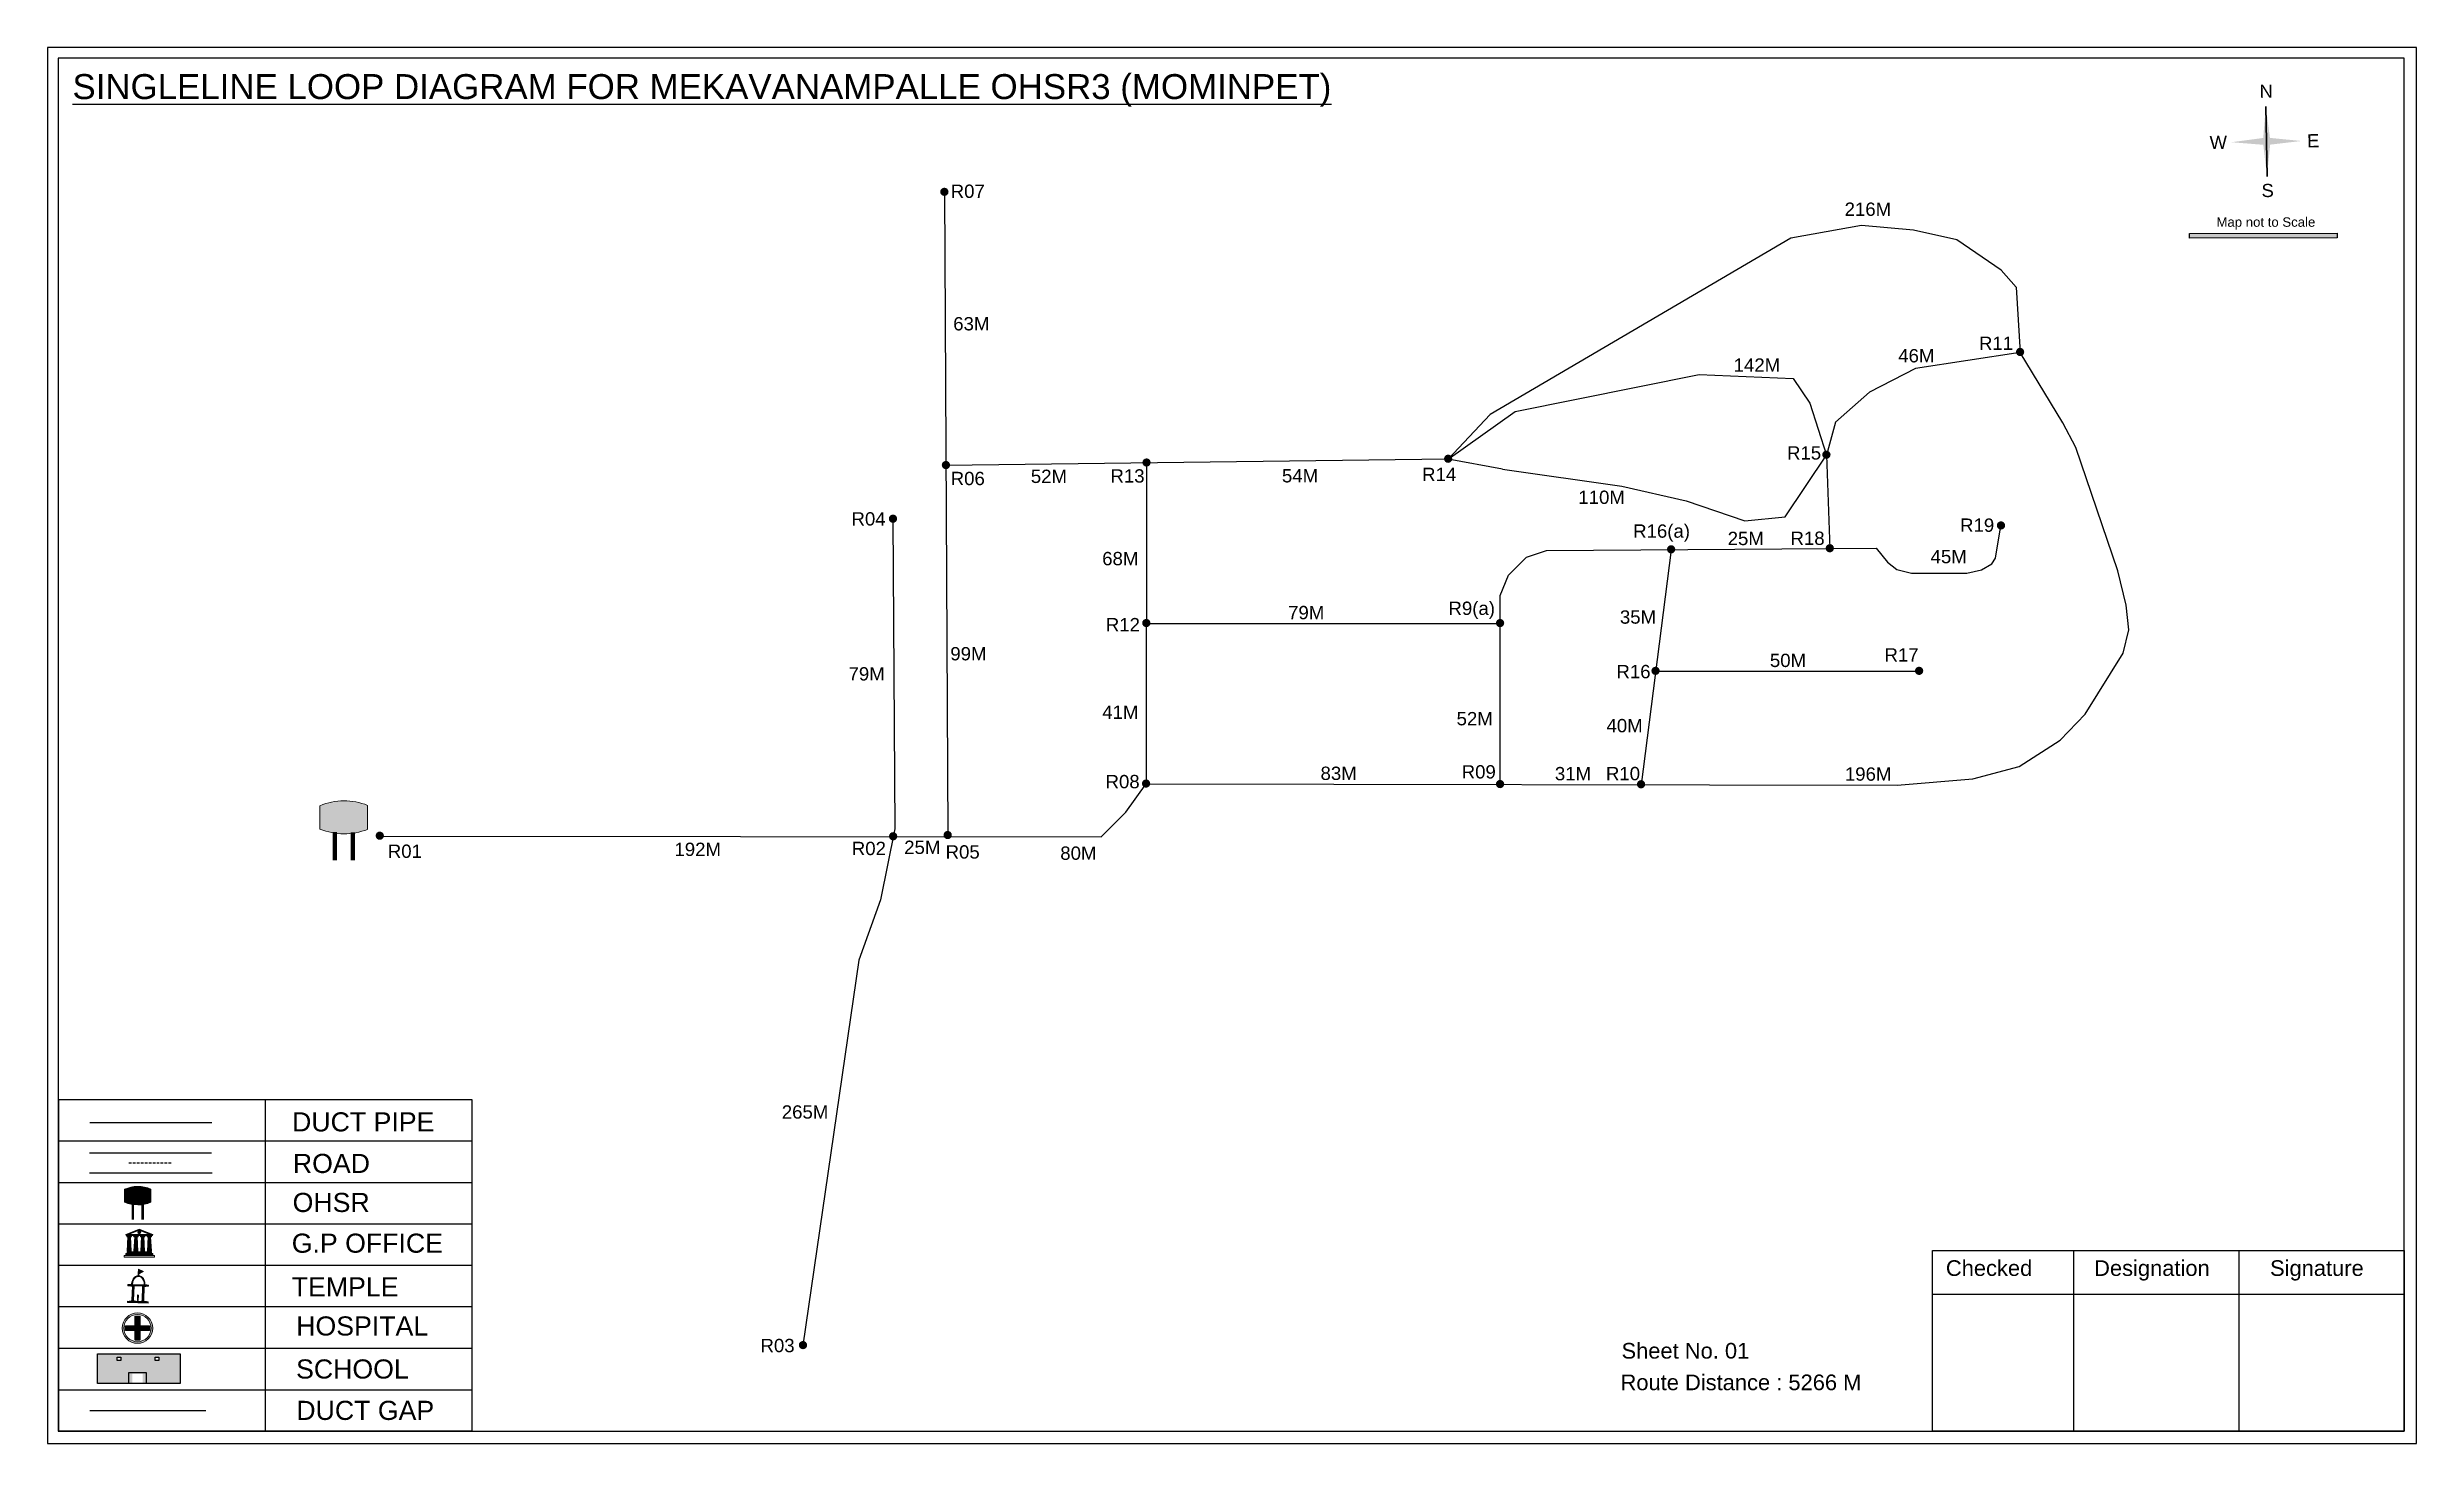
# Model space of a CAD drawing. Header units: inches. Extents: x 583 to 8862, y 412 to 2484.
# Drawn here: x 1481 to 2371, y 412 to 937 of the extents above; entities that cross this region are included whole.
import ezdxf

# ---------------------------------------------------------------- set-up
doc = ezdxf.new("R2010")
doc.units = ezdxf.units.IN
doc.header["$MEASUREMENT"] = 0
doc.linetypes.add('DASHEDX2', pattern=[1.5, 1, -0.5])
for name, color, linetype in [('LANDMARK', 7, 'Continuous'), ('OHT', 7, 'Continuous'), ('pipe', 5, 'Continuous')]:
    doc.layers.add(name, color=color, linetype=linetype)
doc.styles.get("Standard").update_dxf_attribs({"font": 'arial.ttf'})

msp = doc.modelspace()

# ---------------------------------------------------------------- texts
at = {"color": 242, "true_color": 0xcd2027}
msp.add_text('%%USINGLELINE LOOP DIAGRAM FOR MEKAVANAMPALLE OHSR3 (MOMINPET)', height=9.375, dxfattribs=at).set_placement((1490.44, 917.35))
for s, p in [('N', (2312.2, 917.78)), ('W', (2293.45, 898.55)), ('E', (2330.04, 899.19)), ('S', (2312.94, 880.49))]:
    msp.add_text(s, height=4.95, rotation=1.00631).set_placement(p)
for s, height, p in [('R07', 5, (1820.41, 880.22)), ('216M', 5, (2156.27, 873.48)), ('Map not to Scale', 3.5424, (2295.97, 869.38)), ('63M', 5, (1821.35, 830.45)), ('R11', 5, (2206.74, 823.12)), ('142M', 5, (2114.58, 814.92)), ('46M', 5, (2176.4, 818.44)), ('R15', 5, (2134.62, 781.93)), ('R06', 5, (1820.41, 772.32)), ('52M', 5, (1850.51, 773.13)), ('R13', 5, (1880.43, 773.28)), ('54M', 5, (1944.87, 773.34)), ('R14', 5, (1997.52, 773.85)), ('110M', 5, (2056.23, 765.26)), ('R04', 5, (1783.14, 757.15)), ('R16(a)', 5, (2076.82, 752.57)), ('R19', 5, (2199.65, 754.79)), ('25M', 5, (2112.32, 749.79)), ('R18', 5, (2135.94, 749.86)), ('45M', 5, (2188.57, 742.99)), ('68M', 5, (1877.33, 742.23)), ('R12', 5, (1878.7, 717.41)), ('79M', 5, (1947.18, 721.95)), ('R9(a)', 5, (2007.43, 723.56)), ('35M', 5, (2071.83, 720.27)), ('79M', 5, (1782.03, 698.94)), ('99M', 5, (1820.27, 706.49)), ('R16', 5, (2070.53, 699.78)), ('50M', 5, (2128.19, 703.99)), ('R17', 5, (2171.25, 706.06)), ('41M', 5, (1877.33, 684.53)), ('52M', 5, (2010.48, 682.09)), ('40M', 5, (2066.8, 679.48)), ('R08', 5, (1878.59, 658.45)), ('83M', 5, (1959.36, 661.57)), ('R09', 5, (2012.39, 662.12)), ('31M', 5, (2047.4, 661.44)), ('R10', 5, (2066.59, 661.47)), ('196M', 5, (2156.36, 661.29)), ('R01', 5, (1608.93, 632.3)), ('192M', 5, (1716.62, 633.01)), ('R02', 5, (1783.26, 633.34)), ('25M', 5, (1802.94, 633.77)), ('R05', 5, (1818.49, 632.04)), ('80M', 5, (1861.58, 631.57)), ('DUCT PIPE', 7.178, (1572.95, 529.54)), ('265M', 5, (1756.94, 534.34)), ('ROAD ', 7.178, (1573.25, 513.93)), ('OHSR', 7.178, (1573.16, 499.27)), ('G.P OFFICE', 7.178, (1572.83, 483.97)), ('Checked', 5.886, (2194.31, 475.26)), ('Designation', 5.886, (2250, 475.26)), ('Signature', 5.886, (2316.1, 475.26)), ('TEMPLE', 7.178, (1572.83, 467.56)), ('HOSPITAL', 7.178, (1574.5, 452.87)), ('R03', 5, (1748.95, 446.61)), ('Sheet No. 01', 5.886, (2072.44, 444.2)), ('SCHOOL', 7.178, (1574.45, 436.71)), ('Route Distance : 5266 M', 5.886, (2072.07, 432.33)), ('DUCT GAP', 7.178, (1574.55, 421.16))]:
    msp.add_text(s, height=height).set_placement(p)

# ---------------------------------------------------------------- blocks, each defined once
blk = doc.blocks.new('OHT')
at = {"linetype": 'Continuous', "lineweight": 0, "true_color": 0x0ffffc}
blk.add_hatch(color=4, dxfattribs=at).paths.add_polyline_path([(0.012, 1), (0, 1, 0.101323), (-0.4, 0.916), (-0.4, 0.525, 0.194075), (0.399, 0.521), (0.399, 0.921, 0.097877)])
at = {"color": 4, "linetype": 'Continuous', "lineweight": 0, "true_color": 0x0ffffc, "flags": 128}
for points in [[(-0.4, 0.525), (-0.4, 0.916)], [(0.399, 0.521), (0.399, 0.921)]]:
    blk.add_lwpolyline(points, dxfattribs=at)
at = {"color": 4, "linetype": 'Continuous', "lineweight": 0, "true_color": 0x0ffffc, "const_width": 0.075, "flags": 128}
for points in [[(-0.15, 0), (-0.15, 0.475)], [(0.15, 0), (0.15, 0.473)]]:
    blk.add_lwpolyline(points, dxfattribs=at)
at = {"color": 4, "linetype": 'Continuous', "lineweight": 0, "true_color": 0x0ffffc}
for centre, radius, start, end in [((0.006, -0.019), 1.019, 67.3109, 113.4711), ((0.004, 1.513), 1.068, 247.7682, 291.7007)]:
    blk.add_arc(centre, radius, start, end, dxfattribs=at)
blk = doc.blocks.new('Government_Office')
at = {"linetype": 'Continuous', "lineweight": 0, "true_color": 0xff0000}
h = blk.add_hatch(color=1, dxfattribs=at)
h.paths.add_polyline_path([(0.44, 0.72), (0.45, 0.75), (0, 0.93), (-0.45, 0.75), (-0.44, 0.72)])
h.paths.add_polyline_path([(0.355, 0.75), (-0.355, 0.75), (0, 0.9)], flags=16)
h.paths.add_polyline_path([(0, 0.778, -1), (0, 0.872, -1)], flags=0)
h = blk.add_hatch(color=1, dxfattribs=at)
edge = h.paths.add_edge_path()
edge.add_arc((0, 0.825), 0.0467, 90, 270)
edge.add_arc((0, 0.825), 0.0467, 270, 450)
for points in [[(-0.5, 0.05), (0.5, 0.05), (0.5, 0), (-0.5, 0)], [(-0.45, 0.075), (-0.45, 0.12), (0.45, 0.12), (0.45, 0.075)], [(-0.4, 0.14), (-0.4, 0.18), (0.4, 0.18), (0.4, 0.14)]]:
    blk.add_hatch(color=1, dxfattribs=at).paths.add_polyline_path(points)
h = blk.add_hatch(color=1, dxfattribs=at)
edge = h.paths.add_edge_path()
edge.add_line((-0.27, 0.195), (-0.295, 0.675))
edge.add_line((-0.295, 0.675), (-0.29, 0.675))
edge.add_arc((-0.278, 0.688), 0.0176, 225.30401, 441.56588)
edge.add_line((-0.275, 0.705), (-0.395, 0.705))
edge.add_arc((-0.392, 0.688), 0.0176, 98.43412, 314.69599)
edge.add_line((-0.38, 0.675), (-0.375, 0.675))
edge.add_line((-0.375, 0.675), (-0.4, 0.195))
edge.add_line((-0.4, 0.195), (-0.27, 0.195))
h = blk.add_hatch(color=1, dxfattribs=at)
edge = h.paths.add_edge_path()
edge.add_line((-0.047, 0.195), (-0.072, 0.675))
edge.add_line((-0.072, 0.675), (-0.067, 0.675))
edge.add_arc((-0.054, 0.688), 0.0176, 225.30401, 441.56588)
edge.add_line((-0.052, 0.705), (-0.172, 0.705))
edge.add_arc((-0.169, 0.688), 0.0176, 98.43412, 314.69599)
edge.add_line((-0.157, 0.675), (-0.152, 0.675))
edge.add_line((-0.152, 0.675), (-0.177, 0.195))
edge.add_line((-0.177, 0.195), (-0.047, 0.195))
h = blk.add_hatch(color=1, dxfattribs=at)
edge = h.paths.add_edge_path()
edge.add_line((0.177, 0.195), (0.152, 0.675))
edge.add_line((0.152, 0.675), (0.157, 0.675))
edge.add_arc((0.169, 0.688), 0.0176, 225.30401, 441.56588)
edge.add_line((0.172, 0.705), (0.052, 0.705))
edge.add_arc((0.054, 0.688), 0.0176, 98.43412, 314.69599)
edge.add_line((0.067, 0.675), (0.072, 0.675))
edge.add_line((0.072, 0.675), (0.047, 0.195))
edge.add_line((0.047, 0.195), (0.177, 0.195))
h = blk.add_hatch(color=1, dxfattribs=at)
edge = h.paths.add_edge_path()
edge.add_line((0.4, 0.195), (0.375, 0.675))
edge.add_line((0.375, 0.675), (0.38, 0.675))
edge.add_arc((0.392, 0.688), 0.0176, 225.30401, 441.56588)
edge.add_line((0.395, 0.705), (0.275, 0.705))
edge.add_arc((0.278, 0.688), 0.0176, 98.43412, 314.69599)
edge.add_line((0.29, 0.675), (0.295, 0.675))
edge.add_line((0.295, 0.675), (0.27, 0.195))
edge.add_line((0.27, 0.195), (0.4, 0.195))
at = {"color": 1, "linetype": 'Continuous', "lineweight": 0, "true_color": 0xff0000, "flags": 128}
for points in [[(-0.45, 0.75), (-0.44, 0.72), (0.44, 0.72), (0.45, 0.75), (0, 0.93)], [(-0.355, 0.75), (0.355, 0.75), (0, 0.9)], [(-0.5, 0.05), (0.5, 0.05), (0.5, 0), (-0.5, 0)], [(-0.45, 0.075), (-0.45, 0.12), (0.45, 0.12), (0.45, 0.075)], [(-0.4, 0.14), (-0.4, 0.18), (0.4, 0.18), (0.4, 0.14)]]:
    blk.add_lwpolyline(points, close=True, dxfattribs=at)
for points in [[(0, 0.872, 1), (0, 0.778, 1)], [(-0.27, 0.195), (-0.295, 0.675), (-0.29, 0.675, 1.379694), (-0.275, 0.705), (-0.395, 0.705, 1.379694), (-0.38, 0.675), (-0.375, 0.675), (-0.4, 0.195)], [(-0.047, 0.195), (-0.072, 0.675), (-0.067, 0.675, 1.379694), (-0.052, 0.705), (-0.172, 0.705, 1.379694), (-0.157, 0.675), (-0.152, 0.675), (-0.177, 0.195)], [(0.177, 0.195), (0.152, 0.675), (0.157, 0.675, 1.379694), (0.172, 0.705), (0.052, 0.705, 1.379694), (0.067, 0.675), (0.072, 0.675), (0.047, 0.195)], [(0.4, 0.195), (0.375, 0.675), (0.38, 0.675, 1.379694), (0.395, 0.705), (0.275, 0.705, 1.379694), (0.29, 0.675), (0.295, 0.675), (0.27, 0.195)]]:
    blk.add_lwpolyline(points, format="xyb", close=True, dxfattribs=at)
blk = doc.blocks.new('Temple')
at = {"linetype": 'Continuous', "lineweight": 0, "true_color": 0xff0000}
h = blk.add_hatch(color=1, dxfattribs=at)
edge = h.paths.add_edge_path()
edge.add_line((0.175, 0.49), (0.225, 0.49))
edge.add_line((0.225, 0.49), (0.225, 0.497))
edge.add_line((0.225, 0.497), (0.307, 0.497))
edge.add_line((0.307, 0.497), (0.307, 0.533))
edge.add_line((0.307, 0.533), (0.257, 0.533))
edge.add_line((0.257, 0.533), (0.257, 0.54))
edge.add_line((0.257, 0.54), (0.2, 0.54))
edge.add_spline(control_points=[(0.2, 0.54), (0.2, 0.589), (0.19, 0.638), (0.142, 0.743), (0.092, 0.79), (0.027, 0.805), (0.02, 0.806), (0.012, 0.806)], knot_values=[4.712389, 4.712389, 4.712389, 4.712389, 5.278166, 5.278166, 6.117402, 6.117402, 6.223801, 6.223801, 6.223801, 6.223801], degree=3, periodic=0)
edge.add_line((0.012, 0.806), (0.012, 0.79))
edge.add_line((0.012, 0.79), (-0.012, 0.79))
edge.add_line((-0.012, 0.79), (-0.012, 0.806))
edge.add_spline(control_points=[(-0.012, 0.806), (-0.055, 0.802), (-0.096, 0.781), (-0.171, 0.699), (-0.197, 0.628), (-0.2, 0.55), (-0.2, 0.545), (-0.2, 0.54)], knot_values=[6.343965, 6.343965, 6.343965, 6.343965, 6.956638, 6.956638, 7.795874, 7.795874, 7.853982, 7.853982, 7.853982, 7.853982], degree=3, periodic=0)
edge.add_line((-0.2, 0.54), (-0.257, 0.54))
edge.add_line((-0.257, 0.54), (-0.257, 0.533))
edge.add_line((-0.257, 0.533), (-0.307, 0.533))
edge.add_line((-0.307, 0.533), (-0.307, 0.497))
edge.add_line((-0.307, 0.497), (-0.225, 0.497))
edge.add_line((-0.225, 0.497), (-0.225, 0.49))
edge.add_line((-0.225, 0.49), (-0.175, 0.49))
edge.add_line((-0.175, 0.49), (-0.175, 0.07))
edge.add_arc((-0.205, 0.07), 0.03, -90, 0, ccw=False)
edge.add_line((-0.205, 0.04), (-0.257, 0.04))
edge.add_line((-0.257, 0.04), (-0.257, 0.033))
edge.add_line((-0.257, 0.033), (-0.307, 0.033))
edge.add_line((-0.307, 0.033), (-0.307, 0))
edge.add_line((-0.307, 0), (0.307, 0))
edge.add_line((0.307, 0), (0.307, 0.033))
edge.add_line((0.307, 0.033), (0.257, 0.033))
edge.add_line((0.257, 0.033), (0.257, 0.04))
edge.add_line((0.257, 0.04), (0.205, 0.04))
edge.add_arc((0.205, 0.07), 0.03, 180, 270, ccw=False)
edge.add_line((0.175, 0.07), (0.175, 0.49))
h.paths.add_polyline_path([(0.125, 0.07, -0.414214), (0.095, 0.04), (0.05, 0.04), (0.05, 0.033), (-0.05, 0.033), (-0.05, 0.04), (-0.095, 0.04, -0.414214), (-0.125, 0.07), (-0.125, 0.497), (0.125, 0.497)], flags=16)
edge = h.paths.add_edge_path(flags=16)
edge.add_ellipse((0, 0.54), major_axis=(0, 0.242), ratio=0.722808, start_angle=270, end_angle=450, ccw=False)
edge.add_line((0.175, 0.54), (-0.175, 0.54))
h.paths.add_polyline_path([(0.012, 0.23), (0.012, 0.07), (-0.012, 0.07), (-0.012, 0.23)], flags=0)
h = blk.add_hatch(color=1, dxfattribs=at)
edge = h.paths.add_edge_path()
edge.add_line((0.012, 0.857), (0, 0.85))
edge.add_line((0, 0.85), (-0.003, 0.925))
edge.add_line((-0.003, 0.925), (-0.012, 0.925))
edge.add_line((-0.012, 0.925), (-0.012, 0.806))
edge.add_spline(control_points=[(-0.012, 0.806), (-0.004, 0.807), (0.004, 0.807), (0.012, 0.806)], knot_values=[6.223801, 6.223801, 6.223801, 6.223801, 6.343965, 6.343965, 6.343965, 6.343965], degree=3, periodic=0)
edge.add_line((0.012, 0.806), (0.012, 0.857))
h = blk.add_hatch(color=1, dxfattribs=at)
edge = h.paths.add_edge_path()
edge.add_line((0.012, 0.79), (0.012, 0.806))
edge.add_spline(control_points=[(0.012, 0.806), (0.004, 0.807), (-0.004, 0.807), (-0.012, 0.806)], knot_values=[6.223801, 6.223801, 6.223801, 6.223801, 6.343965, 6.343965, 6.343965, 6.343965], degree=3, periodic=0)
edge.add_line((-0.012, 0.806), (-0.012, 0.79))
edge.add_line((-0.012, 0.79), (0.012, 0.79))
at = {"linetype": 'Continuous', "lineweight": 0, "true_color": 0xe66000}
blk.add_hatch(color=32, dxfattribs=at).paths.add_polyline_path([(-0.006, 1), (0.147, 0.931), (0, 0.85)])
at = {"color": 1, "linetype": 'Continuous', "lineweight": 0, "true_color": 0xff0000, "flags": 128}
for points in [[(0.012, 0.925), (-0.012, 0.925), (-0.012, 0.79), (0.012, 0.79)], [(0.012, 0.23), (-0.012, 0.23), (-0.012, 0.07), (0.012, 0.07)]]:
    blk.add_lwpolyline(points, close=True, dxfattribs=at)
at = {"color": 32, "linetype": 'Continuous', "lineweight": 0, "true_color": 0xe66000, "flags": 128}
blk.add_lwpolyline([(-0.006, 1), (0.147, 0.931), (0, 0.85), (-0.006, 1)], dxfattribs=at)
at = {"color": 1, "linetype": 'Continuous', "lineweight": 0, "true_color": 0xff0000, "flags": 128}
blk.add_lwpolyline([(0.2, 0.54), (0.257, 0.54), (0.257, 0.533), (0.307, 0.533), (0.307, 0.497), (0.225, 0.497), (0.225, 0.49), (0.175, 0.49), (0.175, 0.07, 0.414214), (0.205, 0.04), (0.257, 0.04), (0.257, 0.033), (0.307, 0.033), (0.307, 0), (-0.307, 0), (-0.307, 0.033), (-0.257, 0.033), (-0.257, 0.04), (-0.205, 0.04, 0.414214), (-0.175, 0.07), (-0.175, 0.49), (-0.225, 0.49), (-0.225, 0.497), (-0.307, 0.497), (-0.307, 0.533), (-0.257, 0.533), (-0.257, 0.54), (-0.2, 0.54)], format="xyb", dxfattribs=at)
blk.add_lwpolyline([(-0.175, 0.54), (0.175, 0.54)], dxfattribs=at)
blk.add_lwpolyline([(0.125, 0.497), (0.125, 0.07, -0.414214), (0.095, 0.04), (0.05, 0.04), (0.05, 0.033), (-0.05, 0.033), (-0.05, 0.04), (-0.095, 0.04, -0.414214), (-0.125, 0.07), (-0.125, 0.497)], format="xyb", close=True, dxfattribs=at)
at = {"color": 1, "linetype": 'Continuous', "lineweight": 0, "true_color": 0xff0000}
blk.add_ellipse((0, 0.54), major_axis=(0, 0.242), ratio=0.722808, start_param=4.712389, end_param=7.853982, dxfattribs=at)
blk.add_open_spline([(0.2, 0.54), (0.2, 0.589), (0.19, 0.638), (0.142, 0.743), (0.092, 0.79), (-0.023, 0.816), (-0.085, 0.794), (-0.171, 0.699), (-0.197, 0.628), (-0.2, 0.55), (-0.2, 0.545), (-0.2, 0.54)], degree=3, knots=[4.712389, 4.712389, 4.712389, 4.712389, 5.278166, 5.278166, 6.117402, 6.117402, 6.956638, 6.956638, 7.795874, 7.795874, 7.853982, 7.853982, 7.853982, 7.853982], dxfattribs=at)
blk = doc.blocks.new('*U15')
at = {"color": 0, "linetype": 'DASHEDX2', "transparency": 16777216}
blk.add_line((-8.22, 0), (8.01, 0), dxfattribs=at)
blk = doc.blocks.new('Hospital')
at = {"linetype": 'Continuous', "lineweight": 0, "true_color": 0x000000}
h = blk.add_hatch(color=18, dxfattribs=at)
h.paths.add_polyline_path([(-0.5, 0, 1), (0.5, 0, 1)])
h.paths.add_polyline_path([(0.446, 0, -1), (-0.446, 0, -1)], flags=16)
at = {"linetype": 'Continuous', "true_color": 0xff0000}
blk.add_hatch(color=1, dxfattribs=at).paths.add_polyline_path([(-0.394, 0.08), (-0.08, 0.08), (-0.08, 0.394), (0.08, 0.394), (0.08, 0.08), (0.394, 0.08), (0.394, -0.08), (0.08, -0.08), (0.08, -0.394), (-0.08, -0.394), (-0.08, -0.08), (-0.394, -0.08)])
at = {"color": 1, "linetype": 'Continuous', "true_color": 0xff0000, "flags": 128}
blk.add_lwpolyline([(-0.394, 0.08), (-0.08, 0.08), (-0.08, 0.394), (0.08, 0.394), (0.08, 0.08), (0.394, 0.08), (0.394, -0.08), (0.08, -0.08), (0.08, -0.394), (-0.08, -0.394), (-0.08, -0.08), (-0.394, -0.08)], close=True, dxfattribs=at)
at = {"color": 18, "linetype": 'Continuous', "lineweight": 0, "true_color": 0x000000}
for radius in [0.5, 0.446]:
    blk.add_circle((0, 0), radius, dxfattribs=at)

# ---------------------------------------------------------------- hatches: boundary and pattern name
at = {"ltscale": 0.5}
h = msp.add_hatch(color=5, dxfattribs=at)
h.dxf.hatch_style = 1
h.paths.add_polyline_path([(1819.59, 882.5, 1), (1816.47, 882.5, 1)])
at = {"true_color": 0x0093dd}
h = msp.add_hatch(color=142, dxfattribs=at)
h.dxf.hatch_style = 1
h.paths.add_polyline_path([(2285.79, 866.88), (2285.8, 865.04), (2341.3, 865.16), (2341.3, 867.01)])
at = {"ltscale": 0.5}
h = msp.add_hatch(color=5, dxfattribs=at)
h.dxf.hatch_style = 1
h.paths.add_polyline_path([(2223.74, 822.34, 1), (2220.63, 822.34, 1)])
h = msp.add_hatch(color=5, dxfattribs=at)
h.dxf.hatch_style = 1
h.paths.add_polyline_path([(2008.85, 782.24, 1), (2005.74, 782.24, 1)])
h = msp.add_hatch(color=5, dxfattribs=at)
h.dxf.hatch_style = 1
h.paths.add_polyline_path([(2150.97, 783.76, 1), (2147.86, 783.76, 1)])
h = msp.add_hatch(color=5, dxfattribs=at)
h.dxf.hatch_style = 1
h.paths.add_polyline_path([(1820.17, 779.87, 1), (1817.05, 779.87, 1)])
h = msp.add_hatch(color=5, dxfattribs=at)
h.dxf.hatch_style = 1
h.paths.add_polyline_path([(1895.54, 780.82, 1), (1892.43, 780.82, 1)])
h = msp.add_hatch(color=5, dxfattribs=at)
h.dxf.hatch_style = 1
h.paths.add_polyline_path([(1800.28, 759.71, 1), (1797.16, 759.71, 1)])
h = msp.add_hatch(color=5, dxfattribs=at)
h.dxf.hatch_style = 1
h.paths.add_polyline_path([(2216.57, 757.18, 1), (2213.45, 757.18, 1)])
h = msp.add_hatch(color=5, dxfattribs=at)
h.dxf.hatch_style = 1
h.paths.add_polyline_path([(2092.64, 748.2, 1), (2089.52, 748.2, 1)])
h = msp.add_hatch(color=5, dxfattribs=at)
h.dxf.hatch_style = 1
h.paths.add_polyline_path([(2152.25, 748.61, 1), (2149.13, 748.61, 1)])
h = msp.add_hatch(color=5, dxfattribs=at)
h.dxf.hatch_style = 1
h.paths.add_polyline_path([(1895.46, 720.52, 1), (1892.34, 720.52, 1)])
h = msp.add_hatch(color=5, dxfattribs=at)
h.dxf.hatch_style = 1
h.paths.add_polyline_path([(2028.37, 720.5, 1), (2025.25, 720.5, 1)])
h = msp.add_hatch(color=5, dxfattribs=at)
h.dxf.hatch_style = 1
h.paths.add_polyline_path([(2086.79, 702.55, 1), (2083.67, 702.55, 1)])
h = msp.add_hatch(color=5, dxfattribs=at)
h.dxf.hatch_style = 1
h.paths.add_polyline_path([(2185.8, 702.55, 1), (2182.68, 702.55, 1)])
h = msp.add_hatch(color=5, dxfattribs=at)
h.dxf.hatch_style = 1
h.paths.add_polyline_path([(1895.37, 660.22, 1), (1892.25, 660.22, 1)])
h = msp.add_hatch(color=5, dxfattribs=at)
h.dxf.hatch_style = 1
h.paths.add_polyline_path([(2028.37, 660.03, 1), (2025.25, 660.03, 1)])
h = msp.add_hatch(color=5, dxfattribs=at)
h.dxf.hatch_style = 1
h.paths.add_polyline_path([(2081.33, 659.95, 1), (2078.21, 659.95, 1)])
h = msp.add_hatch(color=5, dxfattribs=at)
h.dxf.hatch_style = 1
h.paths.add_polyline_path([(1607.45, 640.63, 1), (1604.34, 640.63, 1)])
h = msp.add_hatch(color=5, dxfattribs=at)
h.dxf.hatch_style = 1
h.paths.add_polyline_path([(1800.34, 640.41, 1), (1797.22, 640.41, 1)])
h = msp.add_hatch(color=5, dxfattribs=at)
h.dxf.hatch_style = 1
h.paths.add_polyline_path([(1820.84, 640.88, 1), (1817.72, 640.88, 1)])
at = {"true_color": 0xc8c92d}
h = msp.add_hatch(color=52, dxfattribs=at)
h.dxf.hatch_style = 1
h.paths.add_polyline_path([(1505.98, 445.95), (1499.82, 445.95), (1499.82, 434.86), (1505.98, 434.86)])
h.paths.add_polyline_path([(1530.83, 445.95), (1524.67, 445.95), (1524.67, 434.86), (1530.83, 434.86)])
at = {"true_color": 0x293189}
h = msp.add_hatch(color=177, dxfattribs=at)
h.dxf.hatch_style = 1
h.paths.add_polyline_path([(1524.67, 445.95), (1505.98, 445.95), (1505.98, 434.86), (1512.99, 434.86), (1512.99, 438.49), (1516.85, 438.49), (1516.85, 434.86), (1524.67, 434.86)])
h.paths.add_polyline_path([(1508.65, 443.48), (1507.28, 443.48), (1507.28, 444.74), (1508.65, 444.74)], flags=16)
h.paths.add_polyline_path([(1521.53, 443.48), (1521.53, 444.74), (1522.9, 444.74), (1522.9, 443.48)], flags=16)
at = {"ltscale": 0.5}
h = msp.add_hatch(color=5, dxfattribs=at)
h.dxf.hatch_style = 1
h.paths.add_polyline_path([(1766.47, 449.27, 1), (1763.35, 449.27, 1)])

# ---------------------------------------------------------------- linework, layer by layer
for p, q in [((2314.96, 888.22), (2314.49, 914.51)), ((2314.49, 914.51), (2314.96, 888.22)), ((2314.96, 888.22), (2314.49, 914.51)), ((2314.72, 901.34), (2314.96, 888.22)), ((1485.14, 541.38), (1485.14, 418.17)), ((1562.9, 541.38), (1562.9, 416.96)), ((1640.67, 525.83), (1485.14, 525.83)), ((1496.79, 521.54), (1542.68, 521.54)), ((1640.67, 510.28), (1485.14, 510.28)), ((1496.79, 514.01), (1542.91, 514.01)), ((1640.67, 494.72), (1485.14, 494.72)), ((1640.67, 479.17), (1485.14, 479.17)), ((1640.67, 463.62), (1485.14, 463.62)), ((1485.14, 448.07), (1640.67, 448.07)), ((1485.14, 432.51), (1640.67, 432.51)), ((1485.13, 417.93), (1485.13, 416.97)), ((1485.14, 418.17), (1485.14, 416.96)), ((1640.67, 416.96), (1485.14, 416.96))]:
    msp.add_line(p, q)
at = {"color": 1}
msp.add_line((2314.49, 914.51), (2314.72, 901.35), dxfattribs=at)
at = {"color": 242, "true_color": 0xcd2027}
for p, q in [((2242.2, 484.81), (2242.2, 416.92)), ((2304.4, 484.81), (2304.4, 416.92)), ((2189.23, 468.36), (2366.46, 468.36))]:
    msp.add_line(p, q, dxfattribs=at)
for points in [[(1481.02, 936.76), (1481.02, 412.27), (2371.17, 412.27), (2371.17, 936.76)], [(1485.13, 932.75), (1485.13, 416.97), (2366.46, 416.97), (2366.46, 932.75)], [(1530.9, 445.95), (1530.9, 434.86), (1499.82, 434.86), (1499.82, 445.95)], [(1508.65, 444.74), (1508.65, 443.48), (1507.28, 443.48), (1507.28, 444.74)], [(1521.53, 443.48), (1521.53, 444.74), (1522.9, 444.74), (1522.9, 443.48)]]:
    msp.add_lwpolyline(points, close=True)
at = {"color": 142, "true_color": 0x0093dd}
msp.add_lwpolyline([(2341.31, 865.16), (2285.8, 865.04), (2285.79, 866.88), (2341.3, 867.01), (2341.3, 865.16)], dxfattribs=at)
for points in [[(1640.67, 416.96), (1640.67, 541.38), (1485.14, 541.38)], [(1511.66, 434.86), (1511.66, 438.96), (1518.19, 438.96), (1518.19, 434.86)]]:
    msp.add_lwpolyline(points)
at = {"color": 242, "true_color": 0xcd2027}
msp.add_lwpolyline([(2366.46, 416.92), (2189.23, 416.92), (2189.23, 484.81), (2366.46, 484.81)], close=True, dxfattribs=at)
at = {"color": 1}
msp.add_solid([(2313.42, 901.33), (2316.25, 901.38), (2314.49, 914.51)], dxfattribs=at)
msp.add_solid([(2313.42, 901.33), (2316.25, 901.38), (2314.49, 914.51)], dxfattribs=at)
for points in [[(2314.76, 900.07), (2314.71, 902.89), (2301.58, 901.14)], [(2314.76, 900.07), (2314.71, 902.89), (2301.58, 901.14)], [(2313.43, 901.33), (2316.25, 901.38), (2314.96, 888.22)], [(2313.43, 901.33), (2316.25, 901.38), (2314.96, 888.22)], [(2314.76, 900.07), (2314.71, 902.89), (2327.87, 901.6)], [(2314.76, 900.07), (2314.71, 902.89), (2327.87, 901.6)]]:
    msp.add_solid(points)
at = {"layer": 'OHT', "color": 5}
msp.add_line((1496.96, 532.92), (1542.85, 532.92), dxfattribs=at)
at = {"layer": 'OHT', "color": 1}
msp.add_line((1496.96, 424.73), (1540.56, 424.73), dxfattribs=at)
at = {"layer": 'pipe'}
for points in [[(1818.03, 882.35), (1819.39, 641.28), (1819.17, 640.18)], [(2220.68, 846.65), (2215.1, 853.11), (2198.37, 864.46), (2182.19, 868.11), (2162.64, 869.85), (2136.1, 865.08), (2023.08, 798.86), (2007.3, 782.09)], [(2220.68, 846.65), (2222.18, 822.19), (2182.84, 816.18), (2165.66, 807.24), (2152.8, 795.99), (2149.42, 783.62), (2150.69, 748.47)], [(1893.81, 660.07), (2176.05, 659.67), (2204.38, 661.95), (2221.83, 666.64), (2237.28, 676.5), (2246.69, 686.27), (2260.92, 709.22), (2263.07, 717.92), (2262.08, 727.25), (2258.95, 740.14), (2243.1, 786.47), (2238.24, 795.75), (2222.18, 822.19)], [(2007.3, 782.09), (2032.47, 800.04), (2101.58, 813.88), (2136.97, 812.34), (2143.21, 803.1), (2149.42, 783.62)], [(2027.69, 778.38), (2072.62, 771.91), (2096.69, 766.39), (2118.83, 758.92), (2133.88, 760.41), (2149.42, 783.62)], [(2027.69, 778.38), (2007.3, 782.09), (1818.61, 779.73)], [(1893.99, 780.67), (1893.81, 660.07)], [(1798.72, 759.56), (1799.38, 643.23), (1793.97, 616.52), (1785.86, 593.86), (1764.91, 449.12)], [(2168.1, 748.59), (2172.32, 743.35), (2175.83, 740.64), (2181.42, 739.23), (2202.15, 739.23), (2207.66, 740.46), (2211.52, 742.78), (2213, 744.94), (2215.01, 757.03)], [(2026.81, 659.88), (2026.81, 730.92), (2029.98, 738.54), (2036.73, 745.29), (2044.26, 747.73), (2168.1, 748.59)], [(2091.08, 748.05), (2079.77, 659.8)], [(1893.9, 720.35), (2026.81, 720.36)], [(2085.23, 702.4), (2158.75, 702.4), (2184.24, 702.4)], [(1605.89, 640.49), (1876.88, 640.18), (1886.16, 649.49), (1893.81, 660.07)]]:
    msp.add_lwpolyline(points, dxfattribs=at)

# ---------------------------------------------------------------- block references
at = {"linetype": 'DASHEDX2'}
msp.add_blockref('*U15', (1519.8, 517.77), dxfattribs=at)
at = {"layer": 'LANDMARK'}
for name, p, xscale, yscale, zscale in [('Government_Office', (1515.55, 482.31), 11.32114773247135, 11.32114773247135, 11.32114773247135), ('Hospital', (1514.87, 455.65), 11.41772014427468, 11.41772014427468, 11.41772014427468)]:
    msp.add_blockref(name, p, dxfattribs=dict(at, xscale=xscale, yscale=yscale, zscale=zscale))
at = {"layer": 'LANDMARK', "xscale": 12.62452535729322, "yscale": 12.62452535729322, "zscale": 12.62452535729322, "rotation": 358.3713438591284}
msp.add_blockref('Temple', (1514.98, 465.19), dxfattribs=at)
at = {"layer": 'OHT'}
for p, xscale, yscale, zscale in [((1592.39, 631.35), 22.41341502807723, 22.41341502807723, 22.41341502807723), ((1514.96, 496.42), 12.45189723782068, 12.45189723782068, 12.45189723782068)]:
    msp.add_blockref('OHT', p, dxfattribs=dict(at, xscale=xscale, yscale=yscale, zscale=zscale))

msp.set_redraw_order([(e.dxf.handle, doc.entitydb.next_handle()) for e in msp.query("TEXT MTEXT ATTDEF DIMENSION ARC_DIMENSION")])  # texts and dimensions are drawn at this point

doc.saveas('drawing.dxf')
